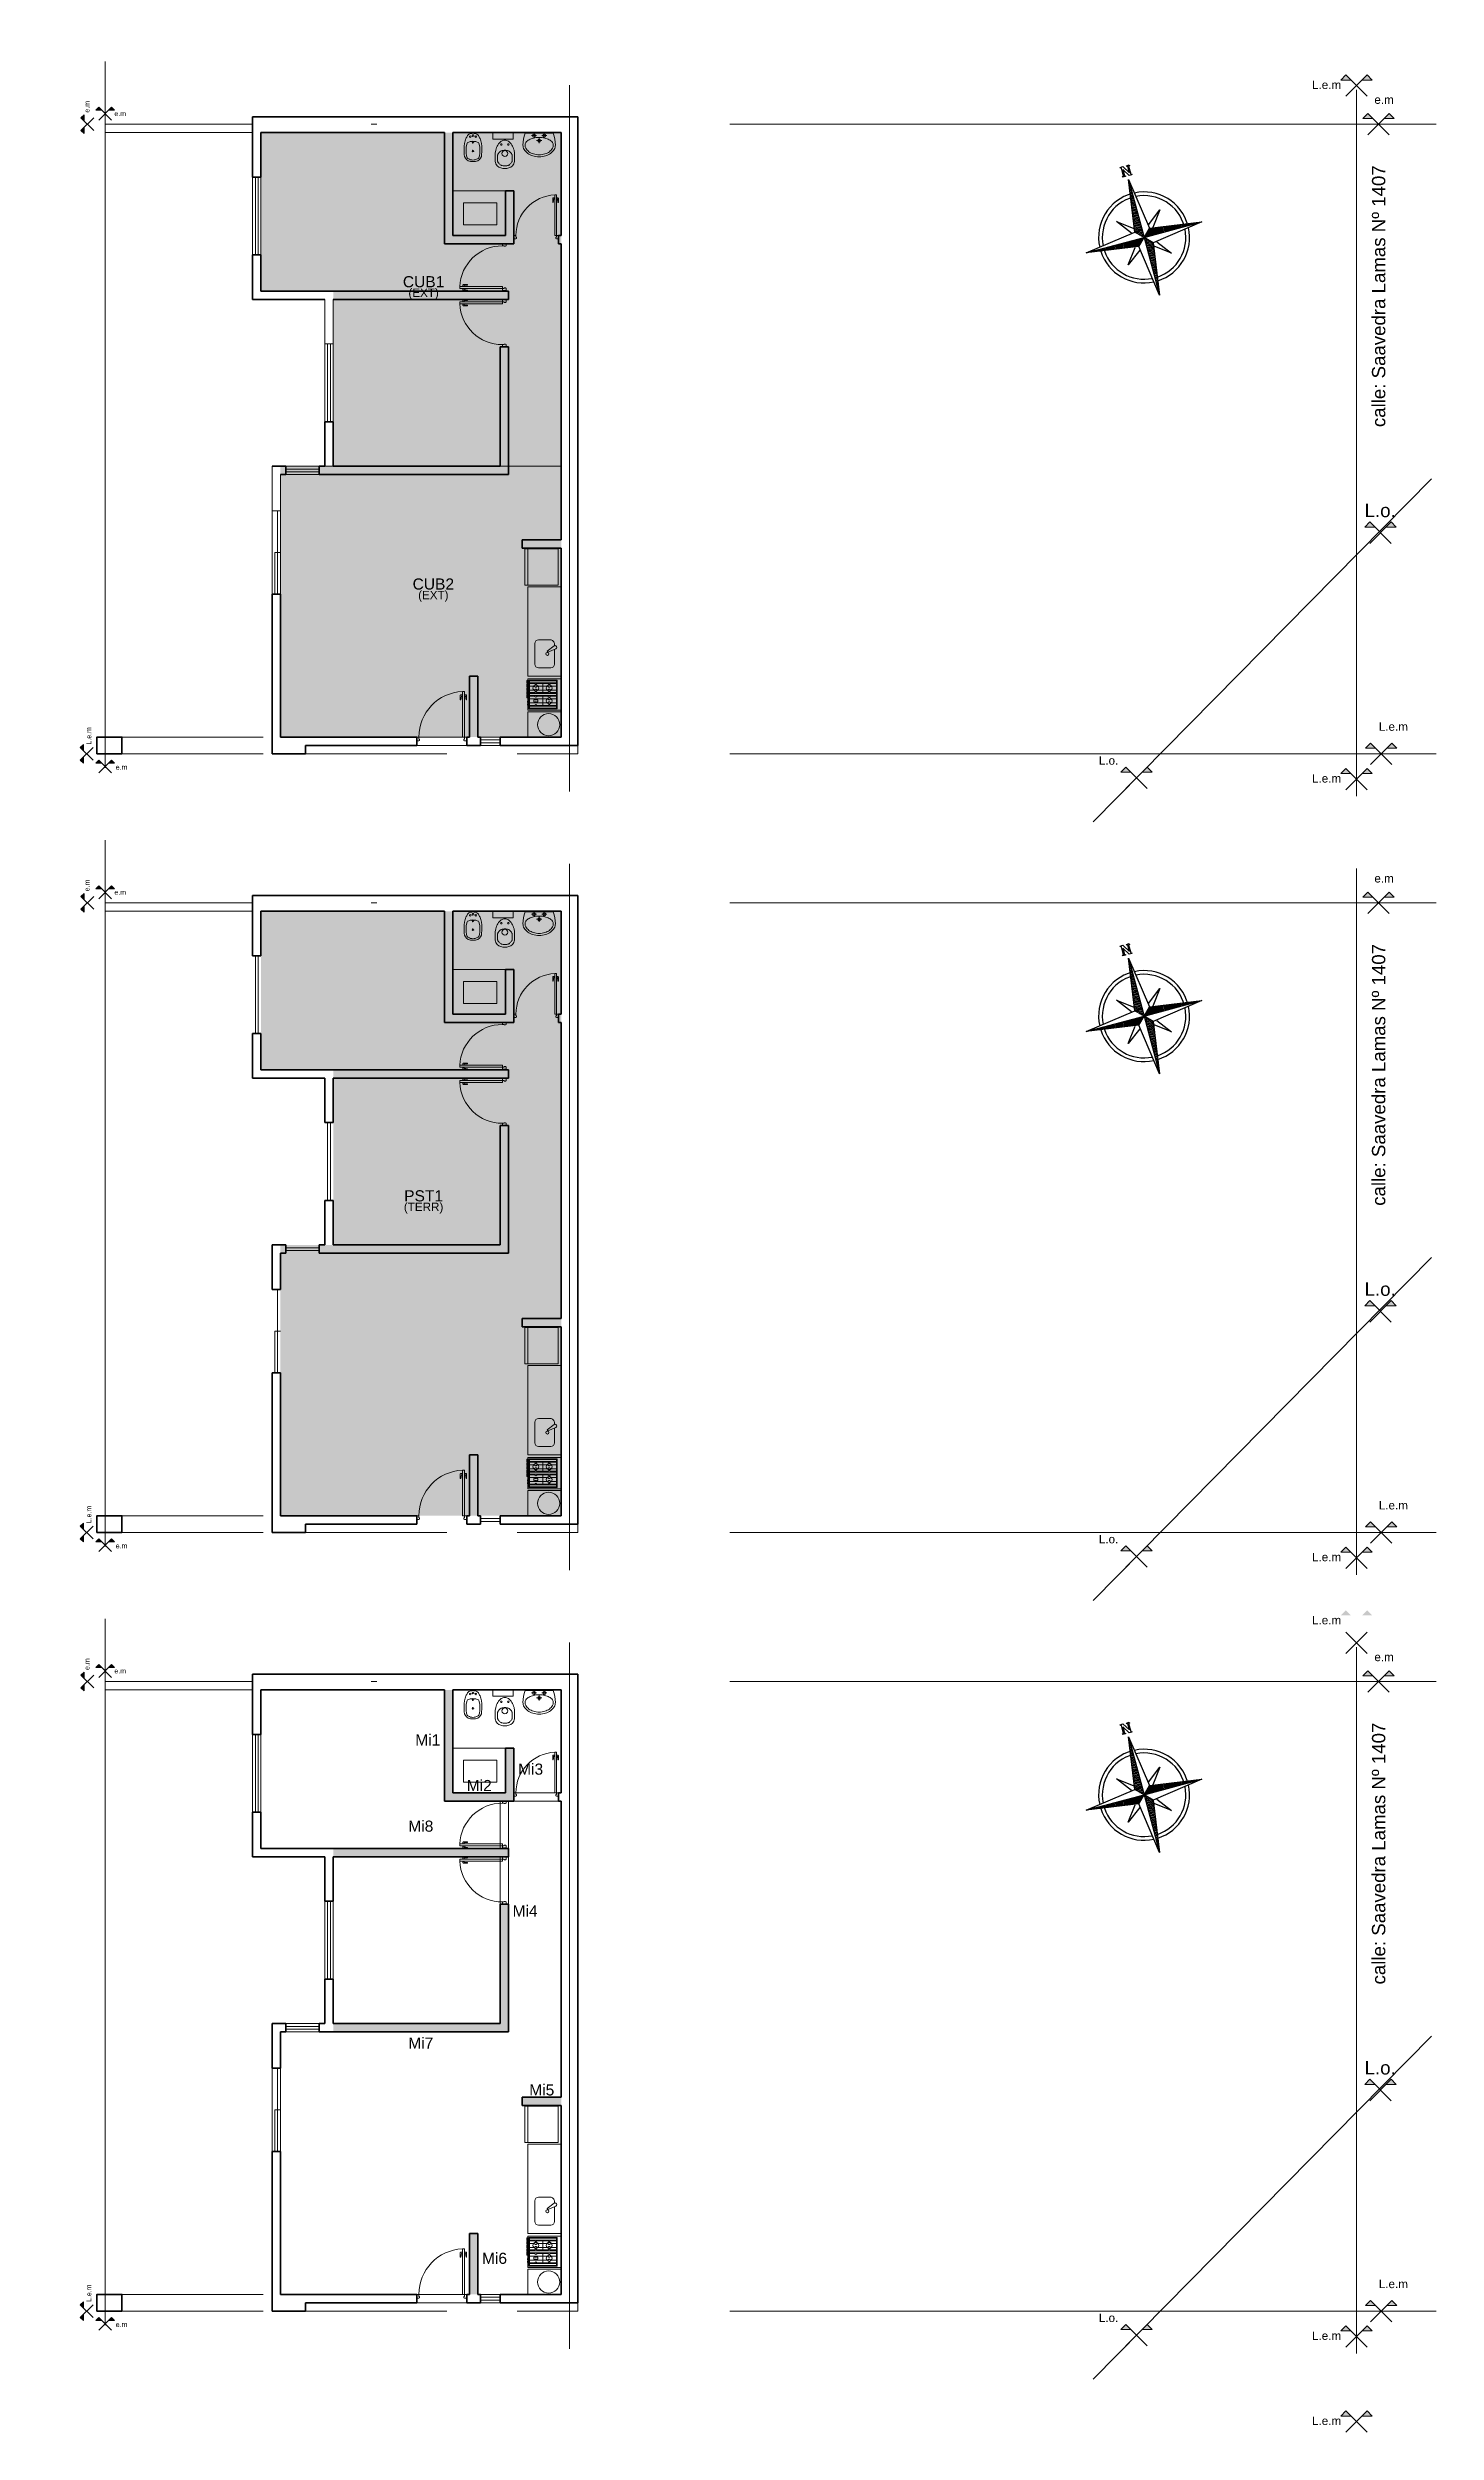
# Model space of a CAD drawing. Header units: millimetres. Extents: x 2761 to 2943, y 1816 to 1962.
# Drawn here: x 2890.66 to 2915.62, y 1815.6 to 1858.47 of the extents above; entities that cross this region are included whole.
import ezdxf
from ezdxf.enums import TextEntityAlignment as Align

# ---------------------------------------------------------------- set-up
doc = ezdxf.new("R2010")
doc.units = ezdxf.units.MM
for name, pattern in [('ACAD_ISO10W100', [18, 12, -3, 0, -3]), ('DASHDOT', [25.4, 12.7, -6.35, 0, -6.35]), ('DASHED', [19.05, 12.7, -6.35]), ('DASHED2', [9.525, 6.35, -3.175])]:
    doc.linetypes.add(name, pattern=pattern)
for name, color, linetype, lineweight in [('Aberturas', 1, 'Continuous', 18), ('Artefacctos', 3, 'Continuous', 20), ('Cubiertas de la envolvente térmica', 30, 'Continuous', 15), ('Ejes', 3, 'DASHDOT', 13), ('Elementos internos a la zona térmica', 1, 'Continuous', 15), ('Muros', 6, 'Continuous', 50), ('Proyecciones', 1, 'DASHED', 0), ('Solados de la envolvente térmica', 2, 'Continuous', 15), ('Textos', 3, 'Continuous', 9)]:
    doc.layers.add(name, color=color, linetype=linetype, lineweight=lineweight)
doc.styles.add('ROMANS', font='romans', dxfattribs={"width": 0.8})
doc.styles.get("Standard").update_dxf_attribs({"font": 'arial.ttf'})

msp = doc.modelspace()

# ---------------------------------------------------------------- texts
at = {"layer": 'Textos', "color": 9, "lineweight": 20}
for s, p in [('e.m', (2891.408, 1857.306)), ('L.e.m', (2891.44, 1845.943)), ('e.m', (2891.408, 1843.306)), ('L.e.m', (2891.44, 1831.943)), ('e.m', (2891.408, 1829.306)), ('L.e.m', (2891.44, 1817.943))]:
    msp.add_text(s, height=0.09, rotation=90, dxfattribs=at).set_placement(p)
for p in [(2891.855, 1857.244), (2891.879, 1845.493), (2891.855, 1843.244), (2891.879, 1831.493), (2891.855, 1829.244), (2891.879, 1817.493)]:
    msp.add_text('e.m', height=0.09, dxfattribs=at).set_placement(p)
at = {"layer": 'Textos', "color": 18, "lineweight": 20}
for s, height, p in [('CUB1', 0.2, (2897.415, 1854.166)), ('(EXT)', 0.15, (2897.415, 1853.993)), ('CUB2', 0.2, (2897.59, 1848.731)), ('(EXT)', 0.15, (2897.59, 1848.558)), ('(TERR)', 0.15, (2897.415, 1837.558)), ('PST1', 0.2, (2897.415, 1837.731)), ('Mi1', 0.2, (2897.49, 1827.948)), ('Mi2', 0.2, (2898.415, 1827.128)), ('Mi3', 0.2, (2899.34, 1827.423)), ('Mi8', 0.2, (2897.365, 1826.398)), ('Mi4', 0.2, (2899.24, 1824.873)), ('Mi7', 0.2, (2897.365, 1822.498)), ('Mi5', 0.2, (2899.54, 1821.656)), ('Mi6', 0.2, (2898.69, 1818.628))]:
    msp.add_text(s, height=height, dxfattribs=at).set_placement(p, align=Align.CENTER)
at = {"layer": 'Textos', "color": 9, "char_height": 0.15, "width": 2.1098, "attachment_point": 3}
for s, insert in [('{\\fArial|b0|i0|c0|p34;L.e.m}', (2913.913, 1857.881)), ('{\\fArial|b0|i0|c0|p34;e.m}', (2914.859, 1857.614)), ('{\\fArial|b0|i0|c0|p34;L.e.m}', (2915.114, 1846.342)), ('{\\fArial|b0|i0|c0|p34;L.o.}', (2909.906, 1845.733)), ('{\\fArial|b0|i0|c0|p34;L.e.m}', (2913.913, 1845.411)), ('{\\fArial|b0|i0|c0|p34;e.m}', (2914.859, 1843.614)), ('{\\fArial|b0|i0|c0|p34;L.e.m}', (2915.114, 1832.342)), ('{\\fArial|b0|i0|c0|p34;L.o.}', (2909.906, 1831.733)), ('{\\fArial|b0|i0|c0|p34;L.e.m}', (2913.913, 1831.411)), ('{\\fArial|b0|i0|c0|p34;L.e.m}', (2913.913, 1830.277)), ('{\\fArial|b0|i0|c0|p34;e.m}', (2914.859, 1829.614)), ('{\\fArial|b0|i0|c0|p34;L.e.m}', (2915.114, 1818.342)), ('{\\fArial|b0|i0|c0|p34;L.o.}', (2909.906, 1817.733)), ('{\\fArial|b0|i0|c0|p34;L.e.m}', (2913.913, 1817.411)), ('{\\fArial|b0|i0|c0|p34;L.e.m}', (2913.913, 1815.881))]:
    msp.add_mtext(s, dxfattribs=dict(at, insert=insert))
at = {"layer": 'Textos', "color": 9, "char_height": 0.24, "width": 4.92052, "attachment_point": 1, "rotation": 90}
for insert in [(2914.467, 1851.652), (2914.467, 1837.652), (2914.467, 1823.652)]:
    msp.add_mtext('{\\fArial|b0|i0|c0|p34;calle: Saavedra Lamas Nº 1407}', dxfattribs=dict(at, insert=insert))
at = {"layer": 'Textos', "color": 9, "lineweight": 18, "char_height": 0.24, "width": 1.51542, "attachment_point": 3}
for insert in [(2914.894, 1850.273), (2914.894, 1836.273), (2914.894, 1822.273)]:
    msp.add_mtext('{\\fArial|b0|i0|c0|p34;L.o.}', dxfattribs=dict(at, insert=insert))

# ---------------------------------------------------------------- blocks, each defined once
blk = doc.blocks.new('*X5')
at = {"color": 0, "linetype": 'ByBlock'}
for p, q in [((-217.53, 160.5), (-217.53, 160.5)), ((-217.52, 160.498), (-217.52, 160.5)), ((-217.51, 160.497), (-217.51, 160.5)), ((-217.5, 160.496), (-217.5, 160.5)), ((-217.49, 160.494), (-217.49, 160.5)), ((-217.48, 160.493), (-217.48, 160.5)), ((-217.47, 160.491), (-217.47, 160.5)), ((-217.46, 160.49), (-217.46, 160.5)), ((-217.45, 160.488), (-217.45, 160.5)), ((-217.44, 160.487), (-217.44, 160.5)), ((-217.43, 160.486), (-217.43, 160.5)), ((-217.42, 160.484), (-217.42, 160.5)), ((-217.41, 160.483), (-217.41, 160.5)), ((-217.4, 160.481), (-217.4, 160.5)), ((-217.39, 160.48), (-217.39, 160.5)), ((-217.38, 160.478), (-217.38, 160.5)), ((-217.37, 160.477), (-217.37, 160.5)), ((-217.36, 160.476), (-217.36, 160.5)), ((-217.35, 160.474), (-217.35, 160.5)), ((-217.34, 160.473), (-217.34, 160.5)), ((-217.33, 160.471), (-217.33, 160.5)), ((-217.32, 160.47), (-217.32, 160.5)), ((-217.31, 160.468), (-217.31, 160.5)), ((-217.3, 160.467), (-217.3, 160.5)), ((-217.29, 160.466), (-217.29, 160.5)), ((-217.28, 160.464), (-217.28, 160.5)), ((-217.27, 160.463), (-217.27, 160.5)), ((-217.26, 160.461), (-217.26, 160.5)), ((-217.25, 160.46), (-217.25, 160.5)), ((-217.24, 160.458), (-217.24, 160.5)), ((-217.23, 160.457), (-217.23, 160.5)), ((-217.22, 160.456), (-217.22, 160.5)), ((-217.21, 160.454), (-217.21, 160.5)), ((-217.2, 160.453), (-217.2, 160.5)), ((-217.19, 160.451), (-217.19, 160.5)), ((-217.18, 160.45), (-217.18, 160.5)), ((-217.17, 160.448), (-217.17, 160.5)), ((-217.16, 160.447), (-217.16, 160.5)), ((-217.15, 160.446), (-217.15, 160.5)), ((-217.14, 160.444), (-217.14, 160.5)), ((-217.13, 160.443), (-217.13, 160.5)), ((-217.12, 160.441), (-217.12, 160.5)), ((-217.11, 160.44), (-217.11, 160.5)), ((-217.1, 160.438), (-217.1, 160.5)), ((-217.09, 160.441), (-217.09, 160.5)), ((-217.08, 160.451), (-217.08, 160.5)), ((-217.07, 160.461), (-217.07, 160.5)), ((-217.06, 160.471), (-217.06, 160.5)), ((-217.05, 160.481), (-217.05, 160.5)), ((-217.04, 160.491), (-217.04, 160.5))]:
    blk.add_line(p, q, dxfattribs=at)
blk = doc.blocks.new('Sbpln014')
at = {"color": 0, "linetype": 'ByBlock'}
for p, q in [((-0.156, 0.156), (0, 1.25)), ((0, 1.25), (0.156, 0.156)), ((0, 1.25), (0, 0)), ((-1.25, 0), (-0.156, 0.156)), ((-0.156, -0.156), (-1.25, 0)), ((0, 0), (-1.25, 0)), ((-0.234, 0.156), (-0.469, 0.469)), ((-0.469, 0.469), (-0.156, 0.234)), ((-0.156, 0.156), (0, 0)), ((-0.156, -0.156), (0, 0)), ((0, 0), (0.156, 0.156)), ((0, 0), (0.156, -0.156)), ((0, 0), (0, -1.25)), ((1.25, 0), (0, 0)), ((0.156, 0.234), (0.469, 0.469)), ((0.156, 0.156), (1.25, 0)), ((0.469, 0.469), (0.234, 0.156)), ((-0.469, -0.469), (-0.234, -0.156)), ((-0.156, -0.234), (-0.469, -0.469)), ((0, -1.25), (-0.156, -0.156)), ((0.156, -0.156), (0, -1.25)), ((1.25, 0), (0.156, -0.156)), ((0.469, -0.469), (0.156, -0.234)), ((0.234, -0.156), (0.469, -0.469))]:
    blk.add_line(p, q, dxfattribs=at)
blk.add_lwpolyline([(1.348, 0.064), (1.348, 0.044), (1.328, 0.044), (1.328, 0.103), (1.348, 0.103), (1.348, 0.083), (1.523, 0.083), (1.523, 0.103), (1.543, 0.103), (1.543, 0.044), (1.387, -0.053), (1.523, -0.053), (1.523, -0.034), (1.543, -0.034), (1.543, -0.092), (1.523, -0.092), (1.523, -0.073), (1.348, -0.073), (1.348, -0.092), (1.328, -0.092), (1.328, -0.034), (1.484, 0.064), (1.348, 0.064)], dxfattribs=at)
for radius, start, end in [(0.95, 92.5891, 177.4109), (0.873, 93.5464, 176.4536), (0.95, 0, 87.4109), (0.873, 0, 86.4536), (0.95, 182.5891, 267.4109), (0.873, 183.5464, 266.4536), (0.95, 270, 357.4109), (0.873, 270, 356.4536)]:
    blk.add_arc((0, 0), radius, start, end, dxfattribs=at)
for p, xscale, yscale, zscale, rotation in [((-401.25, -542.578), 2.499999999999996, 2.499999999999996, 2.499999999999996, 270), ((-542.578, 401.25), 2.5, 2.5, 2.5, 180), ((401.25, 542.578), 2.5, 2.5, 2.5, 90)]:
    blk.add_blockref('*X5', p, dxfattribs=dict(at, xscale=xscale, yscale=yscale, zscale=zscale, rotation=rotation))
at = {"color": 0, "linetype": 'ByBlock', "xscale": 2.5, "yscale": 2.5, "zscale": 2.5}
blk.add_blockref('*X5', (542.578, -401.25), dxfattribs=at)
blk = doc.blocks.new('Bidet')
at = {"color": 0, "linetype": 'ByBlock'}
blk.add_lwpolyline([(0.097, 0.628, -0.262722), (0.176, 0.5, -0.061431), (0.171, 0.274, -0.073837), (0.143, 0.178, -0.02136), (0.11, 0.116, -0.217458), (0.046, 0.075, -0.067695), (0, 0.071, -0.067639), (-0.045, 0.075, -0.190009), (-0.109, 0.116, -0.02136), (-0.143, 0.178, -0.069685), (-0.171, 0.274, -0.061431), (-0.176, 0.5, -0.262722), (-0.097, 0.628, -0.09682), (0, 0.645, -0.096471), (0.097, 0.628)], format="xyb", close=True, dxfattribs=at)
for points in [[(-0.127, 0.29, -0.084724), (-0.132, 0.53, -0.252864), (-0.091, 0.589, -0.103412), (0, 0.612, -0.103412)], [(0.127, 0.29, 0.084724), (0.132, 0.53, 0.252864), (0.091, 0.589, 0.103412), (0.001, 0.612, 0.103412)], [(0, 0.231, -0.087783), (-0.109, 0.258, -0.148188), (-0.127, 0.29, -0.09678)], [(0.001, 0.231, 0.087783), (0.109, 0.258, 0.148188), (0.127, 0.29, 0.09678)]]:
    blk.add_lwpolyline(points, format="xyb", dxfattribs=at)
for centre, radius in [((-0.056, 0.137), 0.0166), ((0, 0.431), 0.0166), ((0, 0.253), 0.0171), ((0, 0.116), 0.0166), ((0.056, 0.137), 0.0166)]:
    blk.add_circle(centre, radius, dxfattribs=at)
blk = doc.blocks.new('Inodoro')
at = {"color": 0, "linetype": 'ByBlock'}
blk.add_lwpolyline([(0, 0.585, 0.193023), (-0.137, 0.535, 0.145572), (-0.172, 0.456, 0.077711), (-0.165, 0.255, 0.087544), (-0.125, 0.161, 0.055228), (-0.065, 0.091, 0.090627), (0, 0.072, 0.091051), (0.065, 0.091, 0.055228), (0.126, 0.161, 0.087544), (0.165, 0.255, 0.077711), (0.172, 0.456, 0.145572), (0.137, 0.535, 0.193023), (0, 0.585, 61.25604)], format="xyb", close=True, dxfattribs=at)
for points in [[(-0.015, 0.536), (-0.033, 0.535, 0.028747), (-0.061, 0.527, 0.052421), (-0.075, 0.521, 0.050041), (-0.092, 0.508, 0.040538), (-0.109, 0.49, 0.036304), (-0.125, 0.468, 0.08346), (-0.129, 0.457, 0.024812), (-0.13, 0.446, 0.009631), (-0.132, 0.42, 0.014344), (-0.133, 0.411, 0.009208), (-0.132, 0.396)], [(0.015, 0.536), (0.033, 0.535, -0.028747), (0.061, 0.527, -0.052421), (0.075, 0.521, -0.050041), (0.092, 0.508, -0.040538), (0.109, 0.49, -0.036304), (0.124, 0.468, -0.08346), (0.129, 0.457, -0.024812), (0.13, 0.446, -0.009631), (0.132, 0.42, -0.014344), (0.132, 0.411, -0.009208), (0.132, 0.396)], [(-0.015, 0.256), (-0.033, 0.258, -0.028747), (-0.061, 0.265, -0.052421), (-0.075, 0.272, -0.050041), (-0.092, 0.284, -0.040538), (-0.109, 0.303, -0.036304), (-0.125, 0.325, -0.08346), (-0.129, 0.336, -0.024812), (-0.13, 0.346, -0.009631), (-0.132, 0.373, -0.014344), (-0.133, 0.382, -0.009208), (-0.132, 0.396)], [(0.015, 0.256), (0.033, 0.258, 0.028747), (0.061, 0.265, 0.052421), (0.075, 0.272, 0.050041), (0.092, 0.284, 0.040538), (0.109, 0.303, 0.036304), (0.124, 0.325, 0.08346), (0.129, 0.336, 0.024812), (0.13, 0.346, 0.009631), (0.132, 0.373, 0.014344), (0.132, 0.382, 0.009208), (0.132, 0.396)]]:
    blk.add_lwpolyline(points, format="xyb", dxfattribs=at)
for points in [[(-0.015, 0.536), (0, 0.536)], [(0.015, 0.536), (0, 0.536)], [(-0.015, 0.256), (0, 0.256)], [(0.015, 0.256), (0, 0.256)]]:
    blk.add_lwpolyline(points, dxfattribs=at)
for centre, radius in [((-0.064, 0.152), 0.0141), ((0, 0.314), 0.0535), ((0.064, 0.152), 0.0141)]:
    blk.add_circle(centre, radius, dxfattribs=at)
at = {"color": 0, "linetype": 'ByBlock', "style": 'ROMANS', "flags": 1}
blk.add_attdef('NOMENCLATURA', text='', height=0.08, dxfattribs=at).set_placement((0.017, 0.438), align=Align.MIDDLE)
blk = doc.blocks.new('Lav1')
at = {"color": 0, "linetype": 'ByBlock'}
for p, q in [((-0.098, 0.005), (-0.098, -0.092)), ((0.098, 0.005), (0.098, -0.092)), ((-0.146, -0.044), (-0.049, -0.044)), ((-0.048, -0.14), (0.048, -0.14)), ((0, -0.092), (0, -0.189)), ((0.049, -0.044), (0.146, -0.044))]:
    blk.add_line(p, q, dxfattribs=at)
for points in [[(0.268, 0, -0.093113), (0.31, -0.225, -0.130379), (0.288, -0.307, -0.106492), (0.219, -0.384, -0.084146), (0.123, -0.432, -0.073141), (0, -0.45, -0.073141), (-0.123, -0.432, -0.084146), (-0.219, -0.384, -0.106492), (-0.288, -0.307, -0.130379), (-0.31, -0.225, -0.093113), (-0.268, 0)], [(-0.27, -0.225, -0.165741), (-0.253, -0.175, -0.105633), (-0.191, -0.122, -0.068595), (-0.109, -0.092, -0.054776), (0, -0.08, -0.054776), (0.109, -0.092, -0.068595), (0.191, -0.122, -0.105633), (0.253, -0.175, -0.165741), (0.27, -0.225, -0.130379), (0.253, -0.287, -0.106492), (0.196, -0.352, -0.084146), (0.111, -0.394, -0.073141), (0, -0.41, -0.073141), (-0.111, -0.394, -0.084146), (-0.196, -0.352, -0.106492), (-0.253, -0.287, -0.130379)]]:
    blk.add_lwpolyline(points, format="xyb", close=True, dxfattribs=at)
for centre, radius in [((-0.098, -0.044), 0.03), ((0, -0.14), 0.028), ((0, -0.14), 0.014), ((0.098, -0.044), 0.03)]:
    blk.add_circle(centre, radius, dxfattribs=at)
blk = doc.blocks.new('P82i')
at = {"color": 0, "linetype": 'ByBlock'}
for points in [[(0.076, 0.89), (0.041, 0.89), (0.041, 0.07), (0.076, 0.07)], [(0, 0.07), (0.041, 0.07), (0.041, 0.035), (0.051, 0.035), (0.051, 0.01), (0.041, 0), (0, 0)], [(0.9, 0), (0.861, 0), (0.851, 0.01), (0.851, 0.035), (0.861, 0.035), (0.861, 0.07), (0.9, 0.07)]]:
    blk.add_lwpolyline(points, close=True, dxfattribs=at)
for points in [[(0.036, 0.828), (0.011, 0.828, 0.414214), (0.001, 0.818), (0.001, 0.738), (0.011, 0.738), (0.021, 0.808), (0.036, 0.808)], [(0.081, 0.828), (0.106, 0.828, -0.414214), (0.116, 0.818), (0.116, 0.738), (0.106, 0.738), (0.096, 0.808), (0.081, 0.808)]]:
    blk.add_lwpolyline(points, format="xyb", dxfattribs=at)
for points in [[(0.041, 0.798), (0.036, 0.798), (0.036, 0.838), (0.041, 0.838)], [(0.076, 0.838), (0.081, 0.838), (0.081, 0.798), (0.076, 0.798)]]:
    blk.add_lwpolyline(points, dxfattribs=at)
blk.add_arc((0.041, 0.07), 0.82, 360, 87.5537, dxfattribs=at)

# ---------------------------------------------------------------- hatches: boundary and pattern name
at = {"layer": 'Cubiertas de la envolvente térmica', "lineweight": 20}
h = msp.add_hatch(color=256, dxfattribs=at)
h.dxf.hatch_style = 1
h.paths.add_polyline_path([(2899.89, 1856.948), (2894.49, 1856.948), (2894.49, 1854.098), (2895.79, 1854.098), (2895.79, 1850.948), (2899.89, 1850.948)])
h.paths.add_polyline_path([(2898.133, 1855.287), (2898.133, 1855.687)], flags=16)
h.paths.add_polyline_path([(2899.89, 1850.948), (2895.79, 1850.948), (2894.84, 1850.948), (2894.84, 1846.078), (2899.89, 1846.078)])
at = {"layer": 'Elementos internos a la zona térmica', "lineweight": 20}
h = msp.add_hatch(color=256, dxfattribs=at)
h.dxf.hatch_style = 1
h.paths.add_polyline_path([(2898.94, 1825.098), (2898.79, 1825.098), (2898.79, 1822.948), (2895.79, 1822.948), (2895.79, 1822.798), (2898.94, 1822.798)])
h.paths.add_polyline_path([(2895.79, 1825.948), (2898.94, 1825.948), (2898.94, 1826.098), (2895.79, 1826.098)])
h.paths.add_polyline_path([(2897.79, 1826.948), (2899.04, 1826.948), (2899.04, 1827.898), (2898.89, 1827.898), (2898.89, 1827.098), (2897.94, 1827.098), (2897.94, 1828.948), (2897.79, 1828.948)])
h.paths.add_polyline_path([(2899.19, 1821.628), (2899.19, 1821.478), (2899.192, 1821.478), (2899.89, 1821.478), (2899.89, 1821.628)])
h.paths.add_polyline_path([(2898.39, 1819.177), (2898.24, 1819.177), (2898.24, 1818.078), (2898.39, 1818.078)])
at = {"layer": 'Solados de la envolvente térmica', "lineweight": 20}
h = msp.add_hatch(color=256, dxfattribs=at)
h.dxf.hatch_style = 1
h.paths.add_polyline_path([(2898.133, 1841.687), (2898.133, 1841.287)], flags=0)
h.paths.add_polyline_path([(2898.133, 1841.687), (2898.133, 1841.287)], flags=16)
h.paths.add_polyline_path([(2898.133, 1841.687), (2898.133, 1841.287)], flags=0)
h.paths.add_polyline_path([(2898.133, 1841.687), (2898.133, 1841.287)], flags=0)
h.paths.add_polyline_path([(2899.89, 1842.948), (2894.49, 1842.948), (2894.49, 1840.098), (2895.79, 1840.098), (2895.79, 1836.948), (2899.89, 1836.948)])
h.paths.add_polyline_path([(2898.133, 1841.287), (2898.133, 1841.687)], flags=0)
h.paths.add_polyline_path([(2899.89, 1836.948), (2895.79, 1836.948), (2894.84, 1836.948), (2894.84, 1832.078), (2899.89, 1832.078)])
at = {"layer": 'Textos'}
h = msp.add_hatch(color=9, dxfattribs=at)
h.paths.add_polyline_path([(2913.998, 1857.983), (2913.908, 1857.892), (2914.089, 1857.892)])
h.paths.add_polyline_path([(2914.381, 1857.983), (2914.29, 1857.892), (2914.471, 1857.892)])
h = msp.add_hatch(color=9, dxfattribs=at)
h.paths.add_polyline_path([(2891.575, 1857.404), (2891.521, 1857.348), (2891.63, 1857.348)])
h.paths.add_polyline_path([(2891.806, 1857.404), (2891.751, 1857.348), (2891.859, 1857.348)])
h = msp.add_hatch(color=9, dxfattribs=at)
h.paths.add_polyline_path([(2891.255, 1856.984), (2891.31, 1856.93), (2891.31, 1857.039)])
h.paths.add_polyline_path([(2891.255, 1857.214), (2891.31, 1857.159), (2891.31, 1857.267)])
h = msp.add_hatch(color=9, dxfattribs=at)
h.paths.add_polyline_path([(2914.394, 1857.291), (2914.304, 1857.199), (2914.486, 1857.199)])
h.paths.add_polyline_path([(2914.778, 1857.291), (2914.686, 1857.199), (2914.867, 1857.199)])
at = {"layer": 'Textos', "lineweight": 18}
h = msp.add_hatch(color=9, dxfattribs=at)
h.paths.add_polyline_path([(2914.426, 1849.946), (2914.336, 1849.854), (2914.518, 1849.854)])
h.paths.add_polyline_path([(2914.81, 1849.946), (2914.718, 1849.854), (2914.9, 1849.854)])
at = {"layer": 'Textos'}
h = msp.add_hatch(color=9, dxfattribs=at)
h.paths.add_polyline_path([(2891.243, 1845.664), (2891.299, 1845.61), (2891.299, 1845.719)])
h.paths.add_polyline_path([(2891.243, 1845.894), (2891.299, 1845.839), (2891.299, 1845.947)])
h = msp.add_hatch(color=9, dxfattribs=at)
h.paths.add_polyline_path([(2914.44, 1845.97), (2914.35, 1845.878), (2914.532, 1845.878)])
h.paths.add_polyline_path([(2914.824, 1845.97), (2914.732, 1845.878), (2914.913, 1845.878)])
h = msp.add_hatch(color=9, dxfattribs=at)
h.paths.add_polyline_path([(2891.575, 1845.666), (2891.521, 1845.611), (2891.63, 1845.611)])
h.paths.add_polyline_path([(2891.806, 1845.666), (2891.751, 1845.611), (2891.859, 1845.611)])
h = msp.add_hatch(color=9, dxfattribs=at)
h.paths.add_polyline_path([(2910.041, 1845.538), (2909.951, 1845.446), (2910.133, 1845.446)])
h.paths.add_polyline_path([(2910.425, 1845.538), (2910.333, 1845.446), (2910.514, 1845.446)])
h = msp.add_hatch(color=9, dxfattribs=at)
h.paths.add_polyline_path([(2913.998, 1845.514), (2913.908, 1845.422), (2914.089, 1845.422)])
h.paths.add_polyline_path([(2914.381, 1845.514), (2914.29, 1845.422), (2914.471, 1845.422)])
h = msp.add_hatch(color=9, dxfattribs=at)
h.paths.add_polyline_path([(2891.255, 1842.984), (2891.31, 1842.93), (2891.31, 1843.039)])
h.paths.add_polyline_path([(2891.255, 1843.214), (2891.31, 1843.159), (2891.31, 1843.267)])
h = msp.add_hatch(color=9, dxfattribs=at)
h.paths.add_polyline_path([(2891.575, 1843.404), (2891.521, 1843.348), (2891.63, 1843.348)])
h.paths.add_polyline_path([(2891.806, 1843.404), (2891.751, 1843.348), (2891.859, 1843.348)])
h = msp.add_hatch(color=9, dxfattribs=at)
h.paths.add_polyline_path([(2914.394, 1843.291), (2914.304, 1843.199), (2914.486, 1843.199)])
h.paths.add_polyline_path([(2914.778, 1843.291), (2914.686, 1843.199), (2914.867, 1843.199)])
at = {"layer": 'Textos', "lineweight": 18}
h = msp.add_hatch(color=9, dxfattribs=at)
h.paths.add_polyline_path([(2914.426, 1835.946), (2914.336, 1835.854), (2914.518, 1835.854)])
h.paths.add_polyline_path([(2914.81, 1835.946), (2914.718, 1835.854), (2914.9, 1835.854)])
at = {"layer": 'Textos'}
h = msp.add_hatch(color=9, dxfattribs=at)
h.paths.add_polyline_path([(2891.243, 1831.664), (2891.299, 1831.61), (2891.299, 1831.719)])
h.paths.add_polyline_path([(2891.243, 1831.894), (2891.299, 1831.839), (2891.299, 1831.947)])
h = msp.add_hatch(color=9, dxfattribs=at)
h.paths.add_polyline_path([(2891.575, 1831.666), (2891.521, 1831.611), (2891.63, 1831.611)])
h.paths.add_polyline_path([(2891.806, 1831.666), (2891.751, 1831.611), (2891.859, 1831.611)])
h = msp.add_hatch(color=9, dxfattribs=at)
h.paths.add_polyline_path([(2914.44, 1831.97), (2914.35, 1831.878), (2914.532, 1831.878)])
h.paths.add_polyline_path([(2914.824, 1831.97), (2914.732, 1831.878), (2914.913, 1831.878)])
h = msp.add_hatch(color=9, dxfattribs=at)
h.paths.add_polyline_path([(2910.041, 1831.538), (2909.951, 1831.446), (2910.133, 1831.446)])
h.paths.add_polyline_path([(2910.425, 1831.538), (2910.333, 1831.446), (2910.514, 1831.446)])
h = msp.add_hatch(color=9, dxfattribs=at)
h.paths.add_polyline_path([(2913.998, 1831.514), (2913.908, 1831.422), (2914.089, 1831.422)])
h.paths.add_polyline_path([(2914.381, 1831.514), (2914.29, 1831.422), (2914.471, 1831.422)])
h = msp.add_hatch(color=9, dxfattribs=at)
h.paths.add_polyline_path([(2913.998, 1830.379), (2913.908, 1830.287), (2914.09, 1830.287)])
h.paths.add_polyline_path([(2914.382, 1830.379), (2914.29, 1830.287), (2914.471, 1830.287)])
h = msp.add_hatch(color=9, dxfattribs=at)
h.paths.add_polyline_path([(2891.255, 1828.984), (2891.31, 1828.93), (2891.31, 1829.039)])
h.paths.add_polyline_path([(2891.255, 1829.214), (2891.31, 1829.159), (2891.31, 1829.267)])
h = msp.add_hatch(color=9, dxfattribs=at)
h.paths.add_polyline_path([(2891.575, 1829.404), (2891.521, 1829.348), (2891.63, 1829.348)])
h.paths.add_polyline_path([(2891.806, 1829.404), (2891.751, 1829.348), (2891.859, 1829.348)])
h = msp.add_hatch(color=9, dxfattribs=at)
h.paths.add_polyline_path([(2914.394, 1829.291), (2914.304, 1829.199), (2914.486, 1829.199)])
h.paths.add_polyline_path([(2914.778, 1829.291), (2914.686, 1829.199), (2914.867, 1829.199)])
at = {"layer": 'Textos', "lineweight": 18}
h = msp.add_hatch(color=9, dxfattribs=at)
h.paths.add_polyline_path([(2914.426, 1821.946), (2914.336, 1821.854), (2914.518, 1821.854)])
h.paths.add_polyline_path([(2914.81, 1821.946), (2914.718, 1821.854), (2914.9, 1821.854)])
at = {"layer": 'Textos'}
h = msp.add_hatch(color=9, dxfattribs=at)
h.paths.add_polyline_path([(2891.243, 1817.664), (2891.299, 1817.61), (2891.299, 1817.719)])
h.paths.add_polyline_path([(2891.243, 1817.894), (2891.299, 1817.839), (2891.299, 1817.947)])
h = msp.add_hatch(color=9, dxfattribs=at)
h.paths.add_polyline_path([(2914.44, 1817.97), (2914.35, 1817.878), (2914.532, 1817.878)])
h.paths.add_polyline_path([(2914.824, 1817.97), (2914.732, 1817.878), (2914.913, 1817.878)])
h = msp.add_hatch(color=9, dxfattribs=at)
h.paths.add_polyline_path([(2891.575, 1817.666), (2891.521, 1817.611), (2891.63, 1817.611)])
h.paths.add_polyline_path([(2891.806, 1817.666), (2891.751, 1817.611), (2891.859, 1817.611)])
h = msp.add_hatch(color=9, dxfattribs=at)
h.paths.add_polyline_path([(2910.041, 1817.538), (2909.951, 1817.446), (2910.133, 1817.446)])
h.paths.add_polyline_path([(2910.425, 1817.538), (2910.333, 1817.446), (2910.514, 1817.446)])
h = msp.add_hatch(color=9, dxfattribs=at)
h.paths.add_polyline_path([(2913.998, 1817.514), (2913.908, 1817.422), (2914.089, 1817.422)])
h.paths.add_polyline_path([(2914.381, 1817.514), (2914.29, 1817.422), (2914.471, 1817.422)])
h = msp.add_hatch(color=9, dxfattribs=at)
h.paths.add_polyline_path([(2913.998, 1815.983), (2913.908, 1815.892), (2914.089, 1815.892)])
h.paths.add_polyline_path([(2914.381, 1815.983), (2914.29, 1815.892), (2914.471, 1815.892)])

# ---------------------------------------------------------------- linework, layer by layer
at = {"layer": 'Aberturas', "color": 9}
for p, q in [((2894.39, 1842.148), (2894.39, 1840.748)), ((2894.44, 1842.148), (2894.44, 1840.748)), ((2895.69, 1839.148), (2895.69, 1837.748)), ((2895.74, 1839.148), (2895.74, 1837.748)), ((2895.54, 1836.898), (2894.94, 1836.898)), ((2895.54, 1836.848), (2894.94, 1836.848)), ((2894.79, 1836.148), (2894.79, 1834.648)), ((2894.74, 1835.398), (2894.74, 1834.648)), ((2894.84, 1835.398), (2894.74, 1835.398)), ((2898.79, 1832.028), (2898.44, 1832.028)), ((2898.79, 1831.978), (2898.44, 1831.978)), ((2894.34, 1828.148), (2894.34, 1826.748)), ((2894.39, 1828.148), (2894.39, 1826.748)), ((2894.44, 1828.148), (2894.44, 1826.748)), ((2894.49, 1828.148), (2894.49, 1826.748)), ((2895.64, 1825.148), (2895.64, 1823.748)), ((2895.69, 1825.148), (2895.69, 1823.748)), ((2895.74, 1825.148), (2895.74, 1823.748)), ((2895.79, 1825.148), (2895.79, 1823.748)), ((2895.54, 1822.948), (2894.94, 1822.948)), ((2895.54, 1822.898), (2894.94, 1822.898)), ((2895.54, 1822.848), (2894.94, 1822.848)), ((2895.54, 1822.798), (2894.94, 1822.798)), ((2894.69, 1822.148), (2894.69, 1820.648)), ((2894.79, 1822.148), (2894.79, 1820.648)), ((2894.84, 1820.648), (2894.84, 1822.148)), ((2894.74, 1821.398), (2894.74, 1820.648)), ((2894.84, 1821.398), (2894.74, 1821.398)), ((2898.44, 1818.078), (2898.79, 1818.078)), ((2898.79, 1818.028), (2898.44, 1818.028)), ((2898.79, 1817.978), (2898.44, 1817.978)), ((2898.79, 1817.928), (2898.44, 1817.928))]:
    msp.add_line(p, q, dxfattribs=at)
at = {"layer": 'Artefacctos', "color": 9, "lineweight": 20}
for p, q in [((2894.34, 1856.148), (2894.34, 1854.748)), ((2894.39, 1856.148), (2894.39, 1854.748)), ((2894.44, 1856.148), (2894.44, 1854.748)), ((2894.49, 1856.148), (2894.49, 1854.748)), ((2898.89, 1855.898), (2897.94, 1855.898)), ((2895.64, 1853.948), (2895.64, 1853.148)), ((2895.79, 1853.948), (2895.79, 1853.148)), ((2895.64, 1853.148), (2895.79, 1853.148)), ((2895.64, 1853.148), (2895.64, 1851.748)), ((2895.69, 1853.148), (2895.69, 1851.748)), ((2895.74, 1853.148), (2895.74, 1851.748)), ((2895.79, 1853.148), (2895.79, 1851.748)), ((2894.69, 1850.948), (2894.69, 1850.148)), ((2894.94, 1850.948), (2895.54, 1850.948)), ((2895.54, 1850.898), (2894.94, 1850.898)), ((2894.84, 1850.798), (2894.84, 1850.148)), ((2895.54, 1850.848), (2894.94, 1850.848)), ((2895.54, 1850.798), (2894.94, 1850.798)), ((2894.84, 1850.148), (2894.69, 1850.148)), ((2894.69, 1850.148), (2894.69, 1848.648)), ((2894.79, 1850.148), (2894.79, 1848.648)), ((2894.84, 1850.148), (2894.84, 1848.648)), ((2894.74, 1849.398), (2894.74, 1848.648)), ((2894.84, 1849.398), (2894.74, 1849.398)), ((2899.29, 1848.812), (2899.29, 1849.462)), ((2899.29, 1848.778), (2899.29, 1847.177)), ((2899.89, 1848.778), (2899.29, 1848.778)), ((2899.29, 1847.177), (2899.89, 1847.177)), ((2899.317, 1847.056), (2899.805, 1847.056)), ((2899.561, 1847.056), (2899.561, 1846.865)), ((2899.317, 1846.865), (2899.805, 1846.865)), ((2899.317, 1846.825), (2899.805, 1846.825)), ((2899.317, 1846.634), (2899.805, 1846.634)), ((2899.561, 1846.634), (2899.561, 1846.825)), ((2899.89, 1846.532), (2899.29, 1846.532)), ((2899.29, 1846.532), (2899.29, 1846.078)), ((2898.79, 1846.078), (2898.44, 1846.078)), ((2898.79, 1846.028), (2898.44, 1846.028)), ((2898.79, 1845.978), (2898.44, 1845.978)), ((2898.44, 1845.928), (2898.79, 1845.928)), ((2898.89, 1841.898), (2897.94, 1841.898)), ((2899.29, 1834.812), (2899.29, 1835.462)), ((2899.29, 1834.778), (2899.29, 1833.177)), ((2899.89, 1834.778), (2899.29, 1834.778)), ((2899.29, 1833.177), (2899.89, 1833.177)), ((2899.317, 1833.056), (2899.805, 1833.056)), ((2899.561, 1833.056), (2899.561, 1832.865)), ((2899.89, 1832.532), (2899.29, 1832.532)), ((2899.29, 1832.532), (2899.29, 1832.078)), ((2899.317, 1832.865), (2899.805, 1832.865)), ((2899.317, 1832.825), (2899.805, 1832.825)), ((2899.317, 1832.634), (2899.805, 1832.634)), ((2899.561, 1832.634), (2899.561, 1832.825)), ((2898.89, 1827.898), (2897.94, 1827.898)), ((2899.29, 1820.812), (2899.29, 1821.462)), ((2899.29, 1820.778), (2899.29, 1819.177)), ((2899.89, 1820.778), (2899.29, 1820.778)), ((2899.29, 1819.177), (2899.89, 1819.177)), ((2899.317, 1819.056), (2899.805, 1819.056)), ((2899.317, 1818.865), (2899.805, 1818.865)), ((2899.317, 1818.825), (2899.805, 1818.825)), ((2899.561, 1819.056), (2899.561, 1818.865)), ((2899.561, 1818.634), (2899.561, 1818.825)), ((2899.89, 1818.532), (2899.29, 1818.532)), ((2899.29, 1818.532), (2899.29, 1818.078)), ((2899.317, 1818.634), (2899.805, 1818.634))]:
    msp.add_line(p, q, dxfattribs=at)
for points in [[(2898.66, 1856.948), (2899.027, 1856.948), (2899.027, 1856.832), (2898.66, 1856.832)], [(2899.235, 1849.462), (2899.835, 1849.462), (2899.835, 1848.812), (2899.235, 1848.812)], [(2899.291, 1846.565), (2899.883, 1846.565), (2899.883, 1847.125), (2899.291, 1847.125)], [(2899.305, 1846.585), (2899.305, 1847.105), (2899.818, 1847.105), (2899.818, 1846.585)], [(2899.317, 1846.597), (2899.317, 1847.093), (2899.805, 1847.093), (2899.805, 1846.597)], [(2898.66, 1842.948), (2899.027, 1842.948), (2899.027, 1842.832), (2898.66, 1842.832)], [(2899.235, 1835.462), (2899.835, 1835.462), (2899.835, 1834.812), (2899.235, 1834.812)], [(2899.291, 1832.565), (2899.883, 1832.565), (2899.883, 1833.125), (2899.291, 1833.125)], [(2899.305, 1832.585), (2899.305, 1833.105), (2899.818, 1833.105), (2899.818, 1832.585)], [(2899.317, 1832.597), (2899.317, 1833.093), (2899.805, 1833.093), (2899.805, 1832.597)], [(2898.66, 1828.948), (2899.027, 1828.948), (2899.027, 1828.832), (2898.66, 1828.832)], [(2899.235, 1821.462), (2899.835, 1821.462), (2899.835, 1820.812), (2899.235, 1820.812)], [(2899.291, 1818.565), (2899.883, 1818.565), (2899.883, 1819.125), (2899.291, 1819.125)], [(2899.305, 1818.585), (2899.305, 1819.105), (2899.818, 1819.105), (2899.818, 1818.585)], [(2899.317, 1818.597), (2899.317, 1819.093), (2899.805, 1819.093), (2899.805, 1818.597)]]:
    msp.add_lwpolyline(points, close=True, dxfattribs=at)
for points in [[(2899.77, 1847.721), (2899.77, 1847.745, 0.414412), (2899.69, 1847.827), (2899.479, 1847.827, 0.414214), (2899.414, 1847.762), (2899.414, 1847.389, 0.414214), (2899.479, 1847.325), (2899.705, 1847.325, 0.414214), (2899.77, 1847.389), (2899.77, 1847.656)], [(2899.805, 1847.043), (2899.694, 1847.043, 0.199), (2899.693, 1847.042), (2899.676, 1847.025, -0.414411), (2899.672, 1847.025), (2899.655, 1847.042, 0.199), (2899.654, 1847.043), (2899.453, 1847.043, 0.199), (2899.451, 1847.042), (2899.434, 1847.025, -0.414411), (2899.431, 1847.025), (2899.414, 1847.042, 0.199), (2899.412, 1847.043), (2899.317, 1847.043)], [(2899.805, 1846.878), (2899.694, 1846.878, -0.199), (2899.693, 1846.879), (2899.676, 1846.896, 0.414411), (2899.672, 1846.896), (2899.655, 1846.879, -0.199), (2899.654, 1846.878), (2899.453, 1846.878, -0.199), (2899.451, 1846.879), (2899.434, 1846.896, 0.414411), (2899.431, 1846.896), (2899.414, 1846.879, -0.199), (2899.412, 1846.878), (2899.317, 1846.878)], [(2899.805, 1846.812), (2899.694, 1846.812, 0.199), (2899.693, 1846.811), (2899.676, 1846.795, -0.414411), (2899.672, 1846.795), (2899.655, 1846.811, 0.199), (2899.654, 1846.812), (2899.453, 1846.812, 0.199), (2899.451, 1846.811), (2899.434, 1846.795, -0.414411), (2899.431, 1846.795), (2899.414, 1846.811, 0.199), (2899.412, 1846.812), (2899.317, 1846.812)], [(2899.805, 1846.647), (2899.694, 1846.647, -0.199), (2899.693, 1846.648), (2899.676, 1846.665, 0.414411), (2899.672, 1846.665), (2899.655, 1846.648, -0.199), (2899.654, 1846.647), (2899.453, 1846.647, -0.199), (2899.451, 1846.648), (2899.434, 1846.665, 0.414411), (2899.431, 1846.665), (2899.414, 1846.648, -0.199), (2899.412, 1846.647), (2899.317, 1846.647)], [(2899.77, 1833.721), (2899.77, 1833.745, 0.414412), (2899.69, 1833.827), (2899.479, 1833.827, 0.414214), (2899.414, 1833.762), (2899.414, 1833.389, 0.414214), (2899.479, 1833.325), (2899.705, 1833.325, 0.414214), (2899.77, 1833.389), (2899.77, 1833.656)], [(2899.805, 1833.043), (2899.694, 1833.043, 0.199), (2899.693, 1833.042), (2899.676, 1833.025, -0.414411), (2899.672, 1833.025), (2899.655, 1833.042, 0.199), (2899.654, 1833.043), (2899.453, 1833.043, 0.199), (2899.451, 1833.042), (2899.434, 1833.025, -0.414411), (2899.431, 1833.025), (2899.414, 1833.042, 0.199), (2899.412, 1833.043), (2899.317, 1833.043)], [(2899.805, 1832.878), (2899.694, 1832.878, -0.199), (2899.693, 1832.879), (2899.676, 1832.896, 0.414411), (2899.672, 1832.896), (2899.655, 1832.879, -0.199), (2899.654, 1832.878), (2899.453, 1832.878, -0.199), (2899.451, 1832.879), (2899.434, 1832.896, 0.414411), (2899.431, 1832.896), (2899.414, 1832.879, -0.199), (2899.412, 1832.878), (2899.317, 1832.878)], [(2899.805, 1832.812), (2899.694, 1832.812, 0.199), (2899.693, 1832.811), (2899.676, 1832.795, -0.414411), (2899.672, 1832.795), (2899.655, 1832.811, 0.199), (2899.654, 1832.812), (2899.453, 1832.812, 0.199), (2899.451, 1832.811), (2899.434, 1832.795, -0.414411), (2899.431, 1832.795), (2899.414, 1832.811, 0.199), (2899.412, 1832.812), (2899.317, 1832.812)], [(2899.805, 1832.647), (2899.694, 1832.647, -0.199), (2899.693, 1832.648), (2899.676, 1832.665, 0.414411), (2899.672, 1832.665), (2899.655, 1832.648, -0.199), (2899.654, 1832.647), (2899.453, 1832.647, -0.199), (2899.451, 1832.648), (2899.434, 1832.665, 0.414411), (2899.431, 1832.665), (2899.414, 1832.648, -0.199), (2899.412, 1832.647), (2899.317, 1832.647)], [(2899.77, 1819.721), (2899.77, 1819.745, 0.414412), (2899.69, 1819.827), (2899.479, 1819.827, 0.414214), (2899.414, 1819.762), (2899.414, 1819.389, 0.414214), (2899.479, 1819.325), (2899.705, 1819.325, 0.414214), (2899.77, 1819.389), (2899.77, 1819.656)], [(2899.805, 1819.043), (2899.694, 1819.043, 0.199), (2899.693, 1819.042), (2899.676, 1819.025, -0.414411), (2899.672, 1819.025), (2899.655, 1819.042, 0.199), (2899.654, 1819.043), (2899.453, 1819.043, 0.199), (2899.451, 1819.042), (2899.434, 1819.025, -0.414411), (2899.431, 1819.025), (2899.414, 1819.042, 0.199), (2899.412, 1819.043), (2899.317, 1819.043)], [(2899.805, 1818.878), (2899.694, 1818.878, -0.199), (2899.693, 1818.879), (2899.676, 1818.896, 0.414411), (2899.672, 1818.896), (2899.655, 1818.879, -0.199), (2899.654, 1818.878), (2899.453, 1818.878, -0.199), (2899.451, 1818.879), (2899.434, 1818.896, 0.414411), (2899.431, 1818.896), (2899.414, 1818.879, -0.199), (2899.412, 1818.878), (2899.317, 1818.878)], [(2899.805, 1818.812), (2899.694, 1818.812, 0.199), (2899.693, 1818.811), (2899.676, 1818.795, -0.414411), (2899.672, 1818.795), (2899.655, 1818.811, 0.199), (2899.654, 1818.812), (2899.453, 1818.812, 0.199), (2899.451, 1818.811), (2899.434, 1818.795, -0.414411), (2899.431, 1818.795), (2899.414, 1818.811, 0.199), (2899.412, 1818.812), (2899.317, 1818.812)], [(2899.805, 1818.647), (2899.694, 1818.647, -0.199), (2899.693, 1818.648), (2899.676, 1818.665, 0.414411), (2899.672, 1818.665), (2899.655, 1818.648, -0.199), (2899.654, 1818.647), (2899.453, 1818.647, -0.199), (2899.451, 1818.648), (2899.434, 1818.665, 0.414411), (2899.431, 1818.665), (2899.414, 1818.648, -0.199), (2899.412, 1818.647), (2899.317, 1818.647)]]:
    msp.add_lwpolyline(points, format="xyb", dxfattribs=at)
for points in [[(2899.647, 1847.603), (2899.794, 1847.666, 1.03918), (2899.764, 1847.718), (2899.637, 1847.622)], [(2899.647, 1833.603), (2899.794, 1833.666, 1.03918), (2899.764, 1833.718), (2899.637, 1833.622)], [(2899.647, 1819.603), (2899.794, 1819.666, 1.03918), (2899.764, 1819.718), (2899.637, 1819.622)]]:
    msp.add_lwpolyline(points, format="xyb", close=True, dxfattribs=at)
for points in [[(2899.291, 1847.047), (2899.272, 1847.047), (2899.272, 1847.097), (2899.291, 1847.097)], [(2899.291, 1846.982), (2899.272, 1846.982), (2899.272, 1847.032), (2899.291, 1847.032)], [(2899.291, 1846.916), (2899.272, 1846.916), (2899.272, 1846.966), (2899.291, 1846.966)], [(2899.291, 1846.851), (2899.272, 1846.851), (2899.272, 1846.901), (2899.291, 1846.901)], [(2899.291, 1846.786), (2899.272, 1846.786), (2899.272, 1846.836), (2899.291, 1846.836)], [(2899.291, 1846.7), (2899.284, 1846.7), (2899.284, 1846.727), (2899.291, 1846.727)], [(2899.291, 1846.65), (2899.284, 1846.65), (2899.284, 1846.676), (2899.291, 1846.676)], [(2899.317, 1846.997), (2899.406, 1846.997), (2899.425, 1846.978), (2899.44, 1846.978), (2899.459, 1846.997), (2899.648, 1846.997), (2899.667, 1846.978), (2899.681, 1846.978), (2899.7, 1846.997), (2899.805, 1846.997)], [(2899.317, 1846.924), (2899.406, 1846.924), (2899.425, 1846.943), (2899.44, 1846.943), (2899.459, 1846.924), (2899.648, 1846.924), (2899.667, 1846.943), (2899.681, 1846.943), (2899.7, 1846.924), (2899.805, 1846.924)], [(2899.317, 1846.766), (2899.406, 1846.766), (2899.425, 1846.747), (2899.44, 1846.747), (2899.459, 1846.766), (2899.648, 1846.766), (2899.667, 1846.747), (2899.681, 1846.747), (2899.7, 1846.766), (2899.805, 1846.766)], [(2899.317, 1846.693), (2899.406, 1846.693), (2899.425, 1846.712), (2899.44, 1846.712), (2899.459, 1846.693), (2899.648, 1846.693), (2899.667, 1846.712), (2899.681, 1846.712), (2899.7, 1846.693), (2899.805, 1846.693)], [(2899.291, 1833.047), (2899.272, 1833.047), (2899.272, 1833.097), (2899.291, 1833.097)], [(2899.291, 1832.982), (2899.272, 1832.982), (2899.272, 1833.032), (2899.291, 1833.032)], [(2899.291, 1832.916), (2899.272, 1832.916), (2899.272, 1832.966), (2899.291, 1832.966)], [(2899.291, 1832.851), (2899.272, 1832.851), (2899.272, 1832.901), (2899.291, 1832.901)], [(2899.317, 1832.997), (2899.406, 1832.997), (2899.425, 1832.978), (2899.44, 1832.978), (2899.459, 1832.997), (2899.648, 1832.997), (2899.667, 1832.978), (2899.681, 1832.978), (2899.7, 1832.997), (2899.805, 1832.997)], [(2899.317, 1832.924), (2899.406, 1832.924), (2899.425, 1832.943), (2899.44, 1832.943), (2899.459, 1832.924), (2899.648, 1832.924), (2899.667, 1832.943), (2899.681, 1832.943), (2899.7, 1832.924), (2899.805, 1832.924)], [(2899.291, 1832.786), (2899.272, 1832.786), (2899.272, 1832.836), (2899.291, 1832.836)], [(2899.291, 1832.7), (2899.284, 1832.7), (2899.284, 1832.727), (2899.291, 1832.727)], [(2899.291, 1832.65), (2899.284, 1832.65), (2899.284, 1832.676), (2899.291, 1832.676)], [(2899.317, 1832.766), (2899.406, 1832.766), (2899.425, 1832.747), (2899.44, 1832.747), (2899.459, 1832.766), (2899.648, 1832.766), (2899.667, 1832.747), (2899.681, 1832.747), (2899.7, 1832.766), (2899.805, 1832.766)], [(2899.317, 1832.693), (2899.406, 1832.693), (2899.425, 1832.712), (2899.44, 1832.712), (2899.459, 1832.693), (2899.648, 1832.693), (2899.667, 1832.712), (2899.681, 1832.712), (2899.7, 1832.693), (2899.805, 1832.693)], [(2899.291, 1819.047), (2899.272, 1819.047), (2899.272, 1819.097), (2899.291, 1819.097)], [(2899.291, 1818.982), (2899.272, 1818.982), (2899.272, 1819.032), (2899.291, 1819.032)], [(2899.291, 1818.916), (2899.272, 1818.916), (2899.272, 1818.966), (2899.291, 1818.966)], [(2899.291, 1818.851), (2899.272, 1818.851), (2899.272, 1818.901), (2899.291, 1818.901)], [(2899.291, 1818.786), (2899.272, 1818.786), (2899.272, 1818.836), (2899.291, 1818.836)], [(2899.291, 1818.7), (2899.284, 1818.7), (2899.284, 1818.727), (2899.291, 1818.727)], [(2899.317, 1818.997), (2899.406, 1818.997), (2899.425, 1818.978), (2899.44, 1818.978), (2899.459, 1818.997), (2899.648, 1818.997), (2899.667, 1818.978), (2899.681, 1818.978), (2899.7, 1818.997), (2899.805, 1818.997)], [(2899.317, 1818.924), (2899.406, 1818.924), (2899.425, 1818.943), (2899.44, 1818.943), (2899.459, 1818.924), (2899.648, 1818.924), (2899.667, 1818.943), (2899.681, 1818.943), (2899.7, 1818.924), (2899.805, 1818.924)], [(2899.317, 1818.766), (2899.406, 1818.766), (2899.425, 1818.747), (2899.44, 1818.747), (2899.459, 1818.766), (2899.648, 1818.766), (2899.667, 1818.747), (2899.681, 1818.747), (2899.7, 1818.766), (2899.805, 1818.766)], [(2899.291, 1818.65), (2899.284, 1818.65), (2899.284, 1818.676), (2899.291, 1818.676)], [(2899.317, 1818.693), (2899.406, 1818.693), (2899.425, 1818.712), (2899.44, 1818.712), (2899.459, 1818.693), (2899.648, 1818.693), (2899.667, 1818.712), (2899.681, 1818.712), (2899.7, 1818.693), (2899.805, 1818.693)]]:
    msp.add_lwpolyline(points, dxfattribs=at)
for centre, radius in [((2899.64, 1847.574), 0.027), ((2899.433, 1846.961), 0.0525), ((2899.433, 1846.73), 0.0367), ((2899.674, 1846.961), 0.0525), ((2899.674, 1846.73), 0.0525), ((2899.663, 1846.302), 0.2), ((2899.64, 1833.574), 0.027), ((2899.433, 1832.961), 0.0525), ((2899.674, 1832.961), 0.0525), ((2899.433, 1832.73), 0.0367), ((2899.663, 1832.302), 0.2), ((2899.674, 1832.73), 0.0525), ((2899.64, 1819.574), 0.027), ((2899.433, 1818.961), 0.0525), ((2899.433, 1818.73), 0.0367), ((2899.674, 1818.961), 0.0525), ((2899.674, 1818.73), 0.0525), ((2899.663, 1818.302), 0.2)]:
    msp.add_circle(centre, radius, dxfattribs=at)
at = {"layer": 'Ejes', "color": 9}
for p, q in [((2891.69, 1858.224), (2891.69, 1845.015)), ((2914.19, 1845.015), (2914.19, 1858.474)), ((2900.04, 1857.798), (2900.04, 1844.701)), ((2915.624, 1857.099), (2890.656, 1857.099)), ((2909.455, 1844.557), (2915.535, 1850.724)), ((2915.624, 1845.779), (2890.656, 1845.779)), ((2914.19, 1831.015), (2914.19, 1844.474)), ((2891.69, 1844.224), (2891.69, 1831.015)), ((2900.04, 1843.798), (2900.04, 1830.701)), ((2915.624, 1843.099), (2890.656, 1843.099)), ((2909.455, 1830.557), (2915.535, 1836.724)), ((2915.624, 1831.779), (2890.656, 1831.779)), ((2914.19, 1817.015), (2914.19, 1830.474)), ((2891.69, 1830.224), (2891.69, 1817.015)), ((2900.04, 1829.798), (2900.04, 1816.701)), ((2915.624, 1829.099), (2890.656, 1829.099)), ((2909.455, 1816.557), (2915.535, 1822.724)), ((2915.624, 1817.779), (2890.656, 1817.779))]:
    msp.add_line(p, q, dxfattribs=at)
at = {"layer": 'Ejes', "color": 18, "linetype": 'DASHED'}
msp.add_line((2894.84, 1850.948), (2899.89, 1850.948), dxfattribs=at)
at = {"layer": 'Elementos internos a la zona térmica', "linetype": 'DASHED2', "ltscale": 0.2}
for p, q in [((2898.79, 1826.098), (2898.79, 1826.948)), ((2898.94, 1826.098), (2898.94, 1826.948)), ((2899.84, 1827.098), (2899.04, 1827.098)), ((2899.84, 1826.948), (2899.04, 1826.948)), ((2898.79, 1825.098), (2898.79, 1825.948)), ((2898.94, 1825.098), (2898.94, 1825.948))]:
    msp.add_line(p, q, dxfattribs=at)
at = {"layer": 'Muros', "color": 9, "lineweight": 20}
for p, q in [((2894.34, 1857.099), (2891.69, 1857.099)), ((2891.69, 1857.099), (2891.69, 1856.949)), ((2894.34, 1856.949), (2891.69, 1856.949)), ((2894.34, 1843.099), (2891.69, 1843.099)), ((2891.69, 1843.099), (2891.69, 1842.949)), ((2894.34, 1842.949), (2891.69, 1842.949)), ((2894.34, 1829.099), (2891.69, 1829.099)), ((2891.69, 1829.099), (2891.69, 1828.949)), ((2894.34, 1828.949), (2891.69, 1828.949))]:
    msp.add_line(p, q, dxfattribs=at)
at = {"layer": 'Muros', "color": 9, "lineweight": 35}
for p, q in [((2900.19, 1857.228), (2894.34, 1857.228)), ((2894.34, 1857.228), (2894.34, 1856.148)), ((2897.79, 1856.948), (2894.49, 1856.948)), ((2894.49, 1856.148), (2894.49, 1856.948)), ((2897.79, 1856.948), (2897.79, 1854.948)), ((2899.89, 1856.948), (2897.94, 1856.948)), ((2897.94, 1856.948), (2897.94, 1855.098)), ((2899.89, 1856.948), (2899.89, 1855.098)), ((2900.19, 1857.228), (2900.19, 1845.928)), ((2894.34, 1856.148), (2894.49, 1856.148)), ((2898.89, 1855.098), (2898.89, 1855.898)), ((2898.89, 1855.898), (2899.04, 1855.898)), ((2899.04, 1854.948), (2899.04, 1855.898)), ((2894.34, 1854.748), (2894.34, 1853.948)), ((2894.34, 1854.748), (2894.49, 1854.748)), ((2894.49, 1854.748), (2894.49, 1854.098)), ((2897.79, 1854.948), (2899.04, 1854.948)), ((2897.94, 1855.098), (2898.89, 1855.098)), ((2899.84, 1855.098), (2899.84, 1854.948)), ((2899.84, 1855.098), (2899.89, 1855.098)), ((2899.84, 1854.948), (2899.89, 1854.948)), ((2899.89, 1854.948), (2899.89, 1849.628)), ((2894.34, 1853.948), (2895.64, 1853.948)), ((2894.49, 1854.098), (2898.94, 1854.098)), ((2895.79, 1853.948), (2898.94, 1853.948)), ((2898.94, 1854.098), (2898.94, 1853.948)), ((2898.79, 1853.098), (2898.79, 1850.948)), ((2898.79, 1853.098), (2898.94, 1853.098)), ((2898.94, 1853.098), (2898.94, 1850.798)), ((2895.64, 1851.748), (2895.64, 1850.948)), ((2895.64, 1851.748), (2895.79, 1851.748)), ((2895.79, 1851.748), (2895.79, 1850.948)), ((2894.94, 1850.948), (2894.69, 1850.948)), ((2894.94, 1850.948), (2894.94, 1850.798)), ((2895.64, 1850.948), (2895.54, 1850.948)), ((2895.54, 1850.948), (2895.54, 1850.798)), ((2898.79, 1850.948), (2895.79, 1850.948)), ((2894.94, 1850.798), (2894.84, 1850.798)), ((2898.94, 1850.798), (2895.54, 1850.798)), ((2899.19, 1849.628), (2899.19, 1849.478)), ((2899.89, 1849.628), (2899.19, 1849.628)), ((2899.192, 1849.478), (2899.19, 1849.478)), ((2899.89, 1849.478), (2899.192, 1849.478)), ((2899.89, 1849.478), (2899.89, 1846.078)), ((2894.69, 1848.648), (2894.69, 1845.779)), ((2894.84, 1848.648), (2894.69, 1848.648)), ((2894.84, 1848.648), (2894.69, 1848.648)), ((2894.84, 1848.648), (2894.84, 1846.078)), ((2898.24, 1847.177), (2898.24, 1846.078)), ((2898.39, 1847.177), (2898.24, 1847.177)), ((2898.39, 1847.177), (2898.39, 1846.078)), ((2894.84, 1846.078), (2897.291, 1846.078)), ((2895.29, 1845.928), (2897.291, 1845.928)), ((2897.291, 1846.078), (2897.291, 1845.928)), ((2898.24, 1846.078), (2898.19, 1846.078)), ((2898.19, 1846.078), (2898.19, 1845.928)), ((2898.44, 1845.928), (2898.19, 1845.928)), ((2898.44, 1846.078), (2898.39, 1846.078)), ((2898.44, 1846.078), (2898.44, 1845.928)), ((2899.89, 1846.078), (2898.79, 1846.078)), ((2898.79, 1846.078), (2898.79, 1845.928)), ((2900.19, 1845.928), (2898.79, 1845.928)), ((2900.19, 1843.228), (2894.34, 1843.228)), ((2894.34, 1843.228), (2894.34, 1842.148)), ((2900.19, 1843.228), (2900.19, 1831.928)), ((2897.79, 1842.948), (2894.49, 1842.948)), ((2894.49, 1842.148), (2894.49, 1842.948)), ((2897.79, 1842.948), (2897.79, 1840.948)), ((2899.89, 1842.948), (2897.94, 1842.948)), ((2897.94, 1842.948), (2897.94, 1841.098)), ((2899.89, 1842.948), (2899.89, 1841.098)), ((2894.34, 1842.148), (2894.49, 1842.148)), ((2898.89, 1841.098), (2898.89, 1841.898)), ((2898.89, 1841.898), (2899.04, 1841.898)), ((2899.04, 1840.948), (2899.04, 1841.898)), ((2897.94, 1841.098), (2898.89, 1841.098)), ((2899.84, 1841.098), (2899.84, 1840.948)), ((2899.84, 1841.098), (2899.89, 1841.098)), ((2894.34, 1840.748), (2894.34, 1839.948)), ((2894.34, 1840.748), (2894.49, 1840.748)), ((2894.49, 1840.748), (2894.49, 1840.098)), ((2897.79, 1840.948), (2899.04, 1840.948)), ((2899.84, 1840.948), (2899.89, 1840.948)), ((2899.89, 1840.948), (2899.89, 1835.628)), ((2894.34, 1839.948), (2895.64, 1839.948)), ((2894.49, 1840.098), (2898.94, 1840.098)), ((2895.64, 1839.948), (2895.64, 1839.148)), ((2895.79, 1839.948), (2895.79, 1839.148)), ((2895.79, 1839.948), (2898.94, 1839.948)), ((2898.94, 1840.098), (2898.94, 1839.948)), ((2895.64, 1839.148), (2895.79, 1839.148)), ((2898.79, 1839.098), (2898.79, 1836.948)), ((2898.79, 1839.098), (2898.94, 1839.098)), ((2898.94, 1839.098), (2898.94, 1836.798)), ((2895.64, 1837.748), (2895.64, 1836.948)), ((2895.64, 1837.748), (2895.79, 1837.748)), ((2895.79, 1837.748), (2895.79, 1836.948)), ((2894.69, 1836.948), (2894.69, 1836.148)), ((2894.94, 1836.948), (2894.69, 1836.948)), ((2894.84, 1836.798), (2894.84, 1836.148)), ((2894.94, 1836.798), (2894.84, 1836.798)), ((2894.94, 1836.948), (2894.94, 1836.798)), ((2895.64, 1836.948), (2895.54, 1836.948)), ((2895.54, 1836.948), (2895.54, 1836.798)), ((2898.94, 1836.798), (2895.54, 1836.798)), ((2898.79, 1836.948), (2895.79, 1836.948)), ((2894.84, 1836.148), (2894.69, 1836.148)), ((2899.19, 1835.628), (2899.19, 1835.478)), ((2899.89, 1835.628), (2899.19, 1835.628)), ((2899.192, 1835.478), (2899.19, 1835.478)), ((2899.89, 1835.478), (2899.192, 1835.478)), ((2899.89, 1835.478), (2899.89, 1832.078)), ((2894.69, 1834.648), (2894.69, 1831.779)), ((2894.84, 1834.648), (2894.69, 1834.648)), ((2894.84, 1834.648), (2894.69, 1834.648)), ((2894.84, 1834.648), (2894.84, 1832.078)), ((2898.24, 1833.177), (2898.24, 1832.078)), ((2898.39, 1833.177), (2898.24, 1833.177)), ((2898.39, 1833.177), (2898.39, 1832.078)), ((2894.84, 1832.078), (2897.291, 1832.078)), ((2897.291, 1832.078), (2897.291, 1831.928)), ((2898.24, 1832.078), (2898.19, 1832.078)), ((2898.19, 1832.078), (2898.19, 1831.928)), ((2898.44, 1832.078), (2898.39, 1832.078)), ((2898.44, 1832.078), (2898.44, 1831.928)), ((2899.89, 1832.078), (2898.79, 1832.078)), ((2898.79, 1832.078), (2898.79, 1831.928)), ((2895.29, 1831.928), (2897.291, 1831.928)), ((2898.44, 1831.928), (2898.19, 1831.928)), ((2900.19, 1831.928), (2898.79, 1831.928)), ((2900.19, 1829.228), (2894.34, 1829.228)), ((2894.34, 1829.228), (2894.34, 1828.148)), ((2900.19, 1829.228), (2900.19, 1817.928)), ((2897.79, 1828.948), (2894.49, 1828.948)), ((2894.49, 1828.148), (2894.49, 1828.948)), ((2897.79, 1828.948), (2897.79, 1826.948)), ((2899.89, 1828.948), (2897.94, 1828.948)), ((2897.94, 1828.948), (2897.94, 1827.098)), ((2899.89, 1828.948), (2899.89, 1827.098)), ((2894.34, 1828.148), (2894.49, 1828.148)), ((2898.89, 1827.098), (2898.89, 1827.898)), ((2898.89, 1827.898), (2899.04, 1827.898)), ((2899.04, 1826.948), (2899.04, 1827.898)), ((2897.79, 1826.948), (2899.04, 1826.948)), ((2897.94, 1827.098), (2898.89, 1827.098)), ((2899.84, 1827.098), (2899.84, 1826.948)), ((2899.84, 1827.098), (2899.89, 1827.098)), ((2899.84, 1826.948), (2899.89, 1826.948)), ((2899.89, 1826.948), (2899.89, 1821.628)), ((2894.34, 1826.748), (2894.34, 1825.948)), ((2894.34, 1826.748), (2894.49, 1826.748)), ((2894.49, 1826.748), (2894.49, 1826.098)), ((2894.49, 1826.098), (2898.94, 1826.098)), ((2898.94, 1826.098), (2898.94, 1825.948)), ((2894.34, 1825.948), (2895.64, 1825.948)), ((2895.64, 1825.948), (2895.64, 1825.148)), ((2895.79, 1825.948), (2895.79, 1825.148)), ((2895.79, 1825.948), (2898.94, 1825.948)), ((2895.64, 1825.148), (2895.79, 1825.148)), ((2898.79, 1825.098), (2898.79, 1822.948)), ((2898.79, 1825.098), (2898.94, 1825.098)), ((2898.94, 1825.098), (2898.94, 1822.798)), ((2895.64, 1823.748), (2895.64, 1822.948)), ((2895.64, 1823.748), (2895.79, 1823.748)), ((2895.79, 1823.748), (2895.79, 1822.948)), ((2894.69, 1822.948), (2894.69, 1822.148)), ((2894.94, 1822.948), (2894.69, 1822.948)), ((2894.84, 1822.798), (2894.84, 1822.148)), ((2894.94, 1822.798), (2894.84, 1822.798)), ((2894.94, 1822.948), (2894.94, 1822.798)), ((2895.64, 1822.948), (2895.54, 1822.948)), ((2895.54, 1822.948), (2895.54, 1822.798)), ((2898.94, 1822.798), (2895.54, 1822.798)), ((2898.79, 1822.948), (2895.79, 1822.948)), ((2894.84, 1822.148), (2894.69, 1822.148)), ((2899.19, 1821.628), (2899.19, 1821.478)), ((2899.89, 1821.628), (2899.19, 1821.628)), ((2899.192, 1821.478), (2899.19, 1821.478)), ((2899.89, 1821.478), (2899.192, 1821.478)), ((2899.89, 1821.478), (2899.89, 1818.078)), ((2894.69, 1820.648), (2894.69, 1817.779)), ((2894.84, 1820.648), (2894.69, 1820.648)), ((2894.84, 1820.648), (2894.69, 1820.648)), ((2894.84, 1820.648), (2894.84, 1818.078)), ((2898.24, 1819.177), (2898.24, 1818.078)), ((2898.39, 1819.177), (2898.24, 1819.177)), ((2898.39, 1819.177), (2898.39, 1818.078)), ((2894.84, 1818.078), (2897.291, 1818.078)), ((2895.29, 1817.928), (2897.291, 1817.928)), ((2897.291, 1818.078), (2897.291, 1817.928)), ((2898.24, 1818.078), (2898.19, 1818.078)), ((2898.19, 1818.078), (2898.19, 1817.928)), ((2898.44, 1817.928), (2898.19, 1817.928)), ((2898.44, 1818.078), (2898.39, 1818.078)), ((2898.44, 1818.078), (2898.44, 1817.928)), ((2899.89, 1818.078), (2898.79, 1818.078)), ((2898.79, 1818.078), (2898.79, 1817.928)), ((2900.19, 1817.928), (2898.79, 1817.928))]:
    msp.add_line(p, q, dxfattribs=at)
for points in [[(2891.54, 1845.779), (2891.99, 1845.779), (2891.99, 1846.079), (2891.54, 1846.079), (2891.54, 1845.779)], [(2894.69, 1845.779), (2895.29, 1845.779), (2895.29, 1845.928)], [(2891.54, 1831.779), (2891.99, 1831.779), (2891.99, 1832.079), (2891.54, 1832.079), (2891.54, 1831.779)], [(2894.69, 1831.779), (2895.29, 1831.779), (2895.29, 1831.928)], [(2891.54, 1817.779), (2891.99, 1817.779), (2891.99, 1818.079), (2891.54, 1818.079), (2891.54, 1817.779)], [(2894.69, 1817.779), (2895.29, 1817.779), (2895.29, 1817.928)]]:
    msp.add_lwpolyline(points, dxfattribs=at)
at = {"layer": 'Proyecciones', "color": 9, "ltscale": 0.2}
for p, q in [((2891.99, 1845.78), (2894.69, 1845.779)), ((2891.991, 1846.079), (2894.69, 1846.078)), ((2895.29, 1845.779), (2900.19, 1845.779)), ((2897.291, 1846.078), (2898.19, 1846.078)), ((2898.19, 1845.928), (2897.291, 1845.928)), ((2900.19, 1845.928), (2900.19, 1845.779)), ((2891.991, 1832.079), (2894.69, 1832.078)), ((2891.99, 1831.78), (2894.69, 1831.779)), ((2895.29, 1831.779), (2900.19, 1831.779)), ((2900.19, 1831.928), (2900.19, 1831.779)), ((2891.991, 1818.079), (2894.69, 1818.078)), ((2898.19, 1818.078), (2897.291, 1818.078)), ((2897.291, 1817.928), (2898.19, 1817.928)), ((2900.19, 1817.928), (2900.19, 1817.779)), ((2891.99, 1817.78), (2894.69, 1817.779)), ((2895.29, 1817.779), (2900.19, 1817.779))]:
    msp.add_line(p, q, dxfattribs=at)
at = {"layer": 'Proyecciones', "color": 0, "ltscale": 0.2}
msp.add_lwpolyline([(2898.133, 1855.287), (2898.733, 1855.287), (2898.733, 1855.687), (2898.133, 1855.687)], close=True, dxfattribs=at)
at = {"layer": 'Proyecciones', "color": 9, "ltscale": 0.2}
for points in [[(2898.133, 1841.287), (2898.733, 1841.287), (2898.733, 1841.687), (2898.133, 1841.687)], [(2898.133, 1827.287), (2898.733, 1827.287), (2898.733, 1827.687), (2898.133, 1827.687)]]:
    msp.add_lwpolyline(points, close=True, dxfattribs=at)
at = {"layer": 'Textos', "color": 9}
for p, q in [((2913.998, 1857.983), (2913.908, 1857.892)), ((2914.089, 1857.892), (2913.908, 1857.892)), ((2913.998, 1857.983), (2914.381, 1857.6)), ((2913.998, 1857.6), (2914.381, 1857.983)), ((2914.471, 1857.892), (2914.29, 1857.892)), ((2914.381, 1857.983), (2914.471, 1857.892)), ((2891.575, 1857.404), (2891.521, 1857.348)), ((2891.63, 1857.348), (2891.521, 1857.348)), ((2891.575, 1857.404), (2891.806, 1857.173)), ((2891.575, 1857.173), (2891.806, 1857.404)), ((2891.859, 1857.348), (2891.751, 1857.348)), ((2891.806, 1857.404), (2891.859, 1857.348)), ((2891.255, 1857.214), (2891.31, 1857.267)), ((2891.255, 1856.984), (2891.486, 1857.214)), ((2891.486, 1856.984), (2891.255, 1857.214)), ((2891.255, 1856.984), (2891.31, 1856.93)), ((2891.31, 1857.267), (2891.31, 1857.159)), ((2891.31, 1857.039), (2891.31, 1856.93)), ((2914.394, 1857.291), (2914.304, 1857.199)), ((2914.486, 1857.199), (2914.304, 1857.199)), ((2914.394, 1857.291), (2914.778, 1856.907)), ((2914.394, 1856.907), (2914.778, 1857.291)), ((2914.867, 1857.199), (2914.686, 1857.199)), ((2914.778, 1857.291), (2914.867, 1857.199)), ((2891.243, 1845.664), (2891.474, 1845.894)), ((2891.474, 1845.664), (2891.243, 1845.894)), ((2914.44, 1845.97), (2914.35, 1845.878)), ((2914.532, 1845.878), (2914.35, 1845.878)), ((2914.44, 1845.97), (2914.824, 1845.586)), ((2914.44, 1845.586), (2914.824, 1845.97)), ((2914.913, 1845.878), (2914.732, 1845.878)), ((2914.824, 1845.97), (2914.913, 1845.878)), ((2891.243, 1845.664), (2891.299, 1845.61)), ((2891.299, 1845.719), (2891.299, 1845.61)), ((2891.575, 1845.666), (2891.521, 1845.611)), ((2891.63, 1845.611), (2891.521, 1845.611)), ((2891.575, 1845.666), (2891.806, 1845.435)), ((2891.575, 1845.435), (2891.806, 1845.666)), ((2891.859, 1845.611), (2891.751, 1845.611)), ((2891.806, 1845.666), (2891.859, 1845.611)), ((2910.041, 1845.538), (2909.951, 1845.446)), ((2910.133, 1845.446), (2909.951, 1845.446)), ((2910.041, 1845.538), (2910.425, 1845.154)), ((2910.041, 1845.154), (2910.425, 1845.538)), ((2910.514, 1845.446), (2910.333, 1845.446)), ((2910.425, 1845.538), (2910.514, 1845.446)), ((2913.998, 1845.514), (2913.908, 1845.422)), ((2914.089, 1845.422), (2913.908, 1845.422)), ((2913.998, 1845.514), (2914.381, 1845.13)), ((2913.998, 1845.13), (2914.381, 1845.514)), ((2914.471, 1845.422), (2914.29, 1845.422)), ((2914.381, 1845.514), (2914.471, 1845.422)), ((2891.255, 1843.214), (2891.31, 1843.267)), ((2891.255, 1842.984), (2891.486, 1843.214)), ((2891.486, 1842.984), (2891.255, 1843.214)), ((2891.31, 1843.267), (2891.31, 1843.159)), ((2891.575, 1843.404), (2891.521, 1843.348)), ((2891.63, 1843.348), (2891.521, 1843.348)), ((2891.575, 1843.404), (2891.806, 1843.173)), ((2891.575, 1843.173), (2891.806, 1843.404)), ((2891.859, 1843.348), (2891.751, 1843.348)), ((2891.806, 1843.404), (2891.859, 1843.348)), ((2914.394, 1843.291), (2914.304, 1843.199)), ((2914.486, 1843.199), (2914.304, 1843.199)), ((2914.394, 1843.291), (2914.778, 1842.907)), ((2914.394, 1842.907), (2914.778, 1843.291)), ((2914.867, 1843.199), (2914.686, 1843.199)), ((2914.778, 1843.291), (2914.867, 1843.199)), ((2891.255, 1842.984), (2891.31, 1842.93)), ((2891.31, 1843.039), (2891.31, 1842.93)), ((2891.243, 1831.664), (2891.474, 1831.894)), ((2891.474, 1831.664), (2891.243, 1831.894)), ((2891.243, 1831.664), (2891.299, 1831.61)), ((2891.299, 1831.719), (2891.299, 1831.61)), ((2891.575, 1831.666), (2891.521, 1831.611)), ((2891.63, 1831.611), (2891.521, 1831.611)), ((2891.575, 1831.666), (2891.806, 1831.435)), ((2891.575, 1831.435), (2891.806, 1831.666)), ((2891.859, 1831.611), (2891.751, 1831.611)), ((2891.806, 1831.666), (2891.859, 1831.611)), ((2914.44, 1831.97), (2914.35, 1831.878)), ((2914.532, 1831.878), (2914.35, 1831.878)), ((2914.44, 1831.97), (2914.824, 1831.586)), ((2914.44, 1831.586), (2914.824, 1831.97)), ((2914.913, 1831.878), (2914.732, 1831.878)), ((2914.824, 1831.97), (2914.913, 1831.878)), ((2910.041, 1831.538), (2909.951, 1831.446)), ((2910.133, 1831.446), (2909.951, 1831.446)), ((2910.041, 1831.538), (2910.425, 1831.154)), ((2910.041, 1831.154), (2910.425, 1831.538)), ((2910.514, 1831.446), (2910.333, 1831.446)), ((2910.425, 1831.538), (2910.514, 1831.446)), ((2913.998, 1831.514), (2913.908, 1831.422)), ((2914.089, 1831.422), (2913.908, 1831.422)), ((2913.998, 1831.514), (2914.381, 1831.13)), ((2913.998, 1831.13), (2914.381, 1831.514)), ((2914.471, 1831.422), (2914.29, 1831.422)), ((2914.381, 1831.514), (2914.471, 1831.422)), ((2913.998, 1829.983), (2914.381, 1829.6)), ((2913.998, 1829.6), (2914.381, 1829.983)), ((2891.255, 1829.214), (2891.31, 1829.267)), ((2891.255, 1828.984), (2891.486, 1829.214)), ((2891.486, 1828.984), (2891.255, 1829.214)), ((2891.31, 1829.267), (2891.31, 1829.159)), ((2891.31, 1829.039), (2891.31, 1828.93)), ((2891.575, 1829.404), (2891.521, 1829.348)), ((2891.63, 1829.348), (2891.521, 1829.348)), ((2891.575, 1829.404), (2891.806, 1829.173)), ((2891.575, 1829.173), (2891.806, 1829.404)), ((2891.859, 1829.348), (2891.751, 1829.348)), ((2891.806, 1829.404), (2891.859, 1829.348)), ((2914.394, 1829.291), (2914.304, 1829.199)), ((2914.486, 1829.199), (2914.304, 1829.199)), ((2914.394, 1829.291), (2914.778, 1828.907)), ((2914.394, 1828.907), (2914.778, 1829.291)), ((2914.867, 1829.199), (2914.686, 1829.199)), ((2914.778, 1829.291), (2914.867, 1829.199)), ((2891.255, 1828.984), (2891.31, 1828.93)), ((2891.243, 1817.664), (2891.474, 1817.894)), ((2891.474, 1817.664), (2891.243, 1817.894)), ((2914.44, 1817.97), (2914.35, 1817.878)), ((2914.532, 1817.878), (2914.35, 1817.878)), ((2914.44, 1817.97), (2914.824, 1817.586)), ((2914.44, 1817.586), (2914.824, 1817.97)), ((2914.913, 1817.878), (2914.732, 1817.878)), ((2914.824, 1817.97), (2914.913, 1817.878)), ((2891.243, 1817.664), (2891.299, 1817.61)), ((2891.299, 1817.719), (2891.299, 1817.61)), ((2891.575, 1817.666), (2891.521, 1817.611)), ((2891.63, 1817.611), (2891.521, 1817.611)), ((2891.575, 1817.666), (2891.806, 1817.435)), ((2891.575, 1817.435), (2891.806, 1817.666)), ((2891.859, 1817.611), (2891.751, 1817.611)), ((2891.806, 1817.666), (2891.859, 1817.611)), ((2910.041, 1817.538), (2909.951, 1817.446)), ((2910.133, 1817.446), (2909.951, 1817.446)), ((2910.041, 1817.538), (2910.425, 1817.154)), ((2910.041, 1817.154), (2910.425, 1817.538)), ((2910.514, 1817.446), (2910.333, 1817.446)), ((2910.425, 1817.538), (2910.514, 1817.446)), ((2913.998, 1817.514), (2913.908, 1817.422)), ((2913.998, 1817.514), (2914.381, 1817.13)), ((2913.998, 1817.13), (2914.381, 1817.514)), ((2914.381, 1817.514), (2914.471, 1817.422)), ((2914.089, 1817.422), (2913.908, 1817.422)), ((2914.471, 1817.422), (2914.29, 1817.422)), ((2913.998, 1815.983), (2913.908, 1815.892)), ((2914.089, 1815.892), (2913.908, 1815.892)), ((2913.998, 1815.983), (2914.381, 1815.6)), ((2913.998, 1815.6), (2914.381, 1815.983)), ((2914.471, 1815.892), (2914.29, 1815.892)), ((2914.381, 1815.983), (2914.471, 1815.892))]:
    msp.add_line(p, q, dxfattribs=at)
at = {"layer": 'Textos', "color": 9, "linetype": 'ACAD_ISO10W100', "lineweight": 18}
for p, q in [((2914.426, 1849.946), (2914.336, 1849.854)), ((2914.518, 1849.854), (2914.336, 1849.854)), ((2914.9, 1849.854), (2914.718, 1849.854)), ((2914.81, 1849.946), (2914.9, 1849.854)), ((2891.243, 1845.894), (2891.299, 1845.947)), ((2891.299, 1845.947), (2891.299, 1845.839)), ((2914.426, 1835.946), (2914.336, 1835.854)), ((2914.81, 1835.946), (2914.9, 1835.854)), ((2914.518, 1835.854), (2914.336, 1835.854)), ((2914.9, 1835.854), (2914.718, 1835.854)), ((2891.243, 1831.894), (2891.299, 1831.947)), ((2891.299, 1831.947), (2891.299, 1831.839)), ((2914.426, 1821.946), (2914.336, 1821.854)), ((2914.518, 1821.854), (2914.336, 1821.854)), ((2914.9, 1821.854), (2914.718, 1821.854)), ((2914.81, 1821.946), (2914.9, 1821.854)), ((2891.243, 1817.894), (2891.299, 1817.947)), ((2891.299, 1817.947), (2891.299, 1817.839))]:
    msp.add_line(p, q, dxfattribs=at)
at = {"layer": 'Textos', "color": 9, "linetype": 'ACAD_ISO10W100', "lineweight": 18, "ltscale": 0.16}
for p, q in [((2914.426, 1849.946), (2914.81, 1849.562)), ((2914.426, 1849.562), (2914.81, 1849.946)), ((2914.426, 1835.946), (2914.81, 1835.562)), ((2914.426, 1835.562), (2914.81, 1835.946)), ((2914.426, 1821.946), (2914.81, 1821.562)), ((2914.426, 1821.562), (2914.81, 1821.946))]:
    msp.add_line(p, q, dxfattribs=at)

# ---------------------------------------------------------------- block references
at = {"color": 9, "ltscale": 0.7, "xscale": 0.8605317641614497, "yscale": 0.8605317641614497, "zscale": 0.8605317641614497, "rotation": 105.0000000000084}
for p in [(2910.37, 1855.062), (2910.37, 1841.062), (2910.37, 1827.062)]:
    msp.add_blockref('Sbpln014', p, dxfattribs=at)
at = {"layer": 'Aberturas', "color": 9}
for p, xscale, yscale, zscale in [((2899.84, 1855.036), -0.8888888888883331, 0.8888888888883331, 0.8888888888883331), ((2898.19, 1846.009), -0.9995740560282804, 0.9995740560282804, 0.9995740560282804), ((2899.84, 1841.036), -0.8888888888883331, 0.8888888888883331, 0.8888888888883331), ((2898.19, 1832.009), -0.9995740560282804, 0.9995740560282804, 0.9995740560282804), ((2899.84, 1827.036), -0.8888888888883331, 0.8888888888883331, 0.8888888888883331), ((2898.19, 1818.009), -0.9995740560282804, 0.9995740560282804, 0.9995740560282804)]:
    msp.add_blockref('P82i', p, dxfattribs=dict(at, xscale=xscale, yscale=yscale, zscale=zscale))
at = {"layer": 'Aberturas', "color": 9, "yscale": 0.9359023321545754, "zscale": 0.9359023321545754}
for p, xscale, rotation in [((2898.898, 1854.106), 0.9359023321545754, 90.00000000000006), ((2898.898, 1853.941), -0.9359023321545754, 90), ((2898.898, 1840.106), 0.9359023321545754, 90.00000000000006), ((2898.898, 1839.941), -0.9359023321545754, 90), ((2898.898, 1826.106), 0.9359023321545754, 90.00000000000006), ((2898.898, 1825.941), -0.9359023321545754, 90)]:
    msp.add_blockref('P82i', p, dxfattribs=dict(at, xscale=xscale, rotation=rotation))
at = {"layer": 'Artefacctos', "color": 9, "lineweight": 20, "xscale": 0.8868272600857379, "yscale": 0.8868272600857379, "zscale": 0.8868272600857379, "rotation": 180}
for p in [(2898.303, 1856.997), (2898.303, 1842.997), (2898.303, 1828.997)]:
    msp.add_blockref('Bidet', p, dxfattribs=at)
at = {"layer": 'Artefacctos', "color": 9, "lineweight": 20, "xscale": -0.939262156397717, "yscale": 0.939262156397717, "zscale": 0.939262156397717}
for p in [(2899.493, 1856.934), (2899.493, 1842.934), (2899.493, 1828.934)]:
    msp.add_blockref('Lav1', p, dxfattribs=at)
at = {"layer": 'Artefacctos', "color": 9, "lineweight": 20, "rotation": 180}
for p in [(2898.876, 1856.885), (2898.876, 1842.885), (2898.876, 1828.885)]:
    msp.add_blockref('Inodoro', p, dxfattribs=at)

msp.set_redraw_order([(e.dxf.handle, doc.entitydb.next_handle()) for e in msp.query("TEXT MTEXT ATTDEF DIMENSION ARC_DIMENSION")])  # texts and dimensions are drawn at this point

doc.saveas('drawing.dxf')
